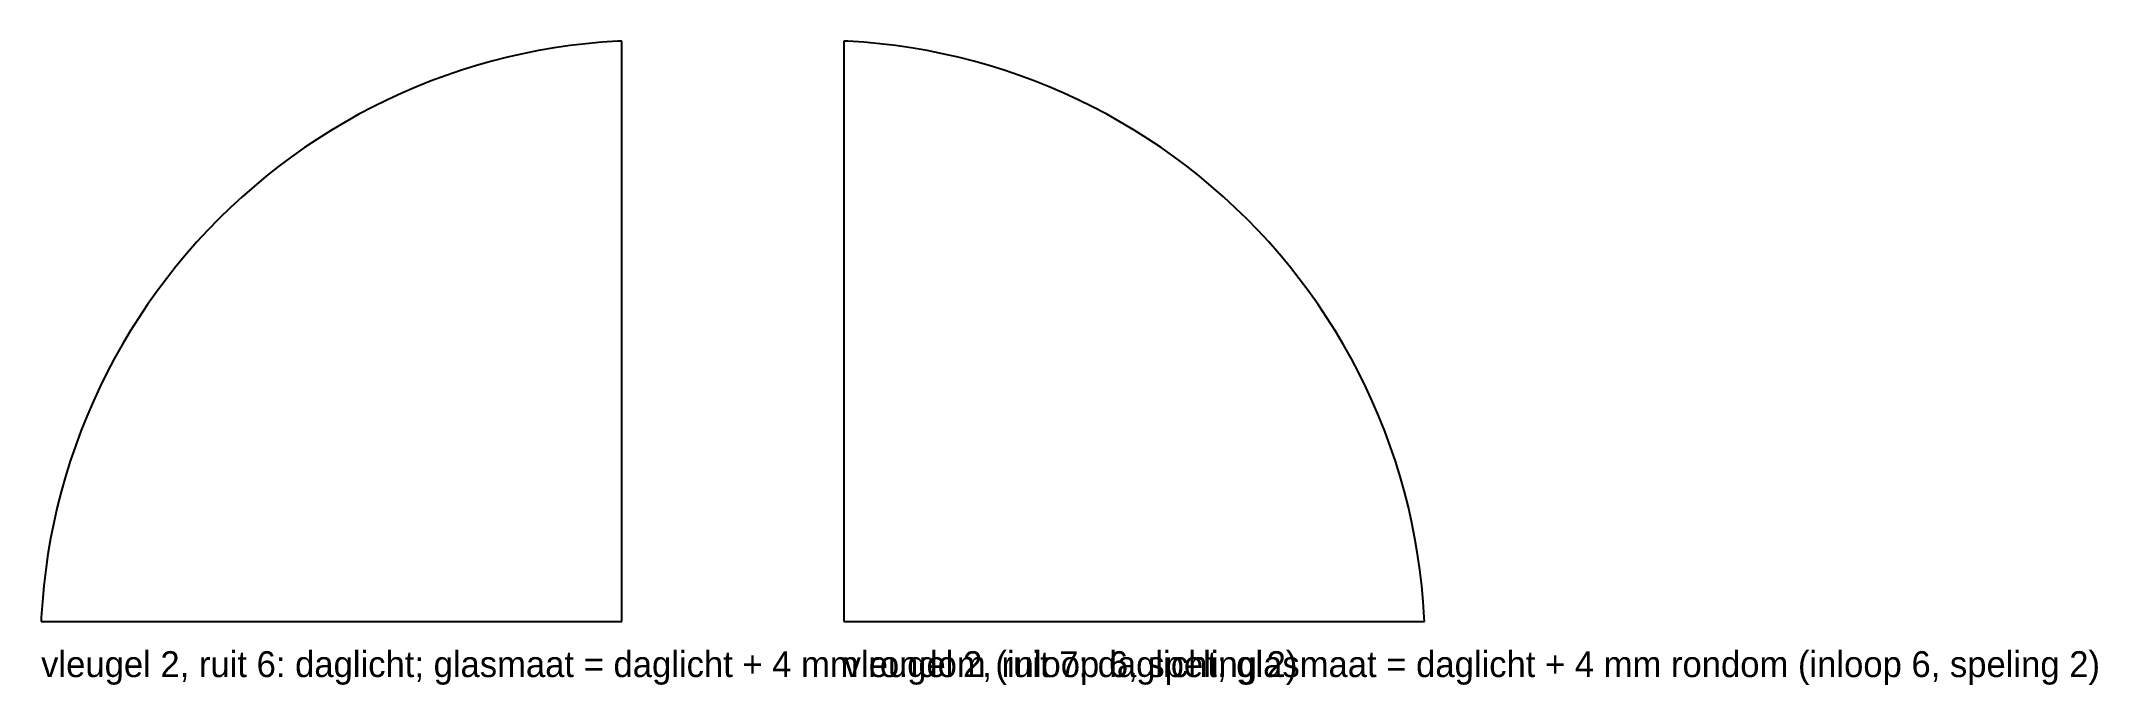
# Model space of a CAD drawing. Header units: millimetres. Extents: x 0 to 8933, y -34 to 680.
# Drawn here: x 7820 to 8933, y -34 to 314 of the extents above; entities that cross this region are included whole.
import ezdxf

# ---------------------------------------------------------------- set-up
doc = ezdxf.new("R2010")
doc.units = ezdxf.units.MM

msp = doc.modelspace()

# ---------------------------------------------------------------- texts
at = {"layer": 'TEKST'}
for s, p in [('vleugel 2, ruit 6: daglicht; glasmaat = daglicht + 4 mm rondom (inloop 6, speling 2)', (7820.2733, -30)), ('vleugel 2, ruit 7: daglicht; glasmaat = daglicht + 4 mm rondom (inloop 6, speling 2)', (8254.4099, -30))]:
    msp.add_text(s, height=14, dxfattribs=at).set_placement(p)

# ---------------------------------------------------------------- linework, layer by layer
at = {"layer": 'DAGLICHT'}
for p, q in [((8106.4015, 311.6811), (8097.8647, 310.4433)), ((8114.9677, 312.695), (8106.4015, 311.6811)), ((8123.5576, 313.4843), (8114.9677, 312.695)), ((8132.1652, 314.0484), (8123.5576, 313.4843)), ((8134.4099, 314.1366), (8132.1652, 314.0484)), ((8134.4099, 0), (8134.4099, 314.1366)), ((8256.6546, 314.0484), (8254.4099, 314.1366)), ((8254.4099, 314.1366), (8254.4099, 0)), ((8265.2622, 313.4843), (8256.6546, 314.0484)), ((8273.852, 312.695), (8265.2622, 313.4843)), ((8282.4183, 311.6811), (8273.852, 312.695)), ((8290.955, 310.4433), (8282.4183, 311.6811)), ((8055.8268, 300.9311), (8047.5888, 298.3731)), ((8064.129, 303.2726), (8055.8268, 300.9311)), ((8072.4896, 305.3959), (8064.129, 303.2726)), ((8080.903, 307.2996), (8072.4896, 305.3959)), ((8089.3633, 308.9825), (8080.903, 307.2996)), ((8097.8647, 310.4433), (8089.3633, 308.9825)), ((8299.4565, 308.9825), (8290.955, 310.4433)), ((8307.9168, 307.2996), (8299.4565, 308.9825)), ((8316.3301, 305.3959), (8307.9168, 307.2996)), ((8324.6908, 303.2726), (8316.3301, 305.3959)), ((8332.9929, 300.9311), (8324.6908, 303.2726)), ((8341.231, 298.3731), (8332.9929, 300.9311)), ((8023.3157, 289.4183), (8015.3902, 286.0132)), ((8031.3276, 292.6148), (8023.3157, 289.4183)), ((8039.4205, 295.6004), (8031.3276, 292.6148)), ((8047.5888, 298.3731), (8039.4205, 295.6004)), ((8349.3992, 295.6004), (8341.231, 298.3731)), ((8357.4921, 292.6148), (8349.3992, 295.6004)), ((8365.5041, 289.4183), (8357.4921, 292.6148)), ((8373.4296, 286.0132), (8365.5041, 289.4183)), ((7999.82, 278.5866), (7992.1861, 274.5702)), ((8007.5565, 282.4019), (7999.82, 278.5866)), ((8015.3902, 286.0132), (8007.5565, 282.4019)), ((8381.2633, 282.4019), (8373.4296, 286.0132)), ((8388.9997, 278.5866), (8381.2633, 282.4019)), ((8396.6337, 274.5702), (8388.9997, 278.5866)), ((7984.6599, 270.3554), (7977.2466, 265.9449)), ((7992.1861, 274.5702), (7984.6599, 270.3554)), ((8404.1599, 270.3554), (8396.6337, 274.5702)), ((8411.5732, 265.9449), (8404.1599, 270.3554)), ((7962.779, 256.5496), (7955.7346, 251.5711)), ((7969.9513, 261.342), (7962.779, 256.5496)), ((7977.2466, 265.9449), (7969.9513, 261.342)), ((8418.8684, 261.342), (8411.5732, 265.9449)), ((8426.0407, 256.5496), (8418.8684, 261.342)), ((8433.0851, 251.5711), (8426.0407, 256.5496)), ((7948.823, 246.4099), (7942.0488, 241.0696)), ((7955.7346, 251.5711), (7948.823, 246.4099)), ((8439.9968, 246.4099), (8433.0851, 251.5711)), ((8446.7709, 241.0696), (8439.9968, 246.4099)), ((7935.4167, 235.5538), (7928.9313, 229.8662)), ((7942.0488, 241.0696), (7935.4167, 235.5538)), ((8453.403, 235.5538), (8446.7709, 241.0696)), ((8459.8884, 229.8662), (8453.403, 235.5538)), ((7922.597, 224.0109), (7916.4182, 217.9917)), ((7928.9313, 229.8662), (7922.597, 224.0109)), ((8466.2227, 224.0109), (8459.8884, 229.8662)), ((8472.4016, 217.9917), (8466.2227, 224.0109)), ((7910.399, 211.8128), (7904.5437, 205.4785)), ((7916.4182, 217.9917), (7910.399, 211.8128)), ((8478.4207, 211.8128), (8472.4016, 217.9917)), ((8484.2761, 205.4785), (8478.4207, 211.8128)), ((7904.5437, 205.4785), (7898.8561, 198.9931)), ((8489.9636, 198.9931), (8484.2761, 205.4785)), ((7893.3403, 192.3611), (7888, 185.5869)), ((7898.8561, 198.9931), (7893.3403, 192.3611)), ((8495.4795, 192.3611), (8489.9636, 198.9931)), ((8500.8198, 185.5869), (8495.4795, 192.3611)), ((7882.8388, 178.6752), (7877.8603, 171.6309)), ((7888, 185.5869), (7882.8388, 178.6752)), ((8505.981, 178.6752), (8500.8198, 185.5869)), ((8510.9595, 171.6309), (8505.981, 178.6752)), ((7877.8603, 171.6309), (7873.0679, 164.4586)), ((8515.7518, 164.4586), (8510.9595, 171.6309)), ((7868.4649, 157.1633), (7864.0545, 149.75)), ((7873.0679, 164.4586), (7868.4649, 157.1633)), ((8520.3548, 157.1633), (8515.7518, 164.4586)), ((8524.7652, 149.75), (8520.3548, 157.1633)), ((7864.0545, 149.75), (7859.8396, 142.2238)), ((8528.9801, 142.2238), (8524.7652, 149.75)), ((7855.8232, 134.5899), (7852.008, 126.8534)), ((7859.8396, 142.2238), (7855.8232, 134.5899)), ((8532.9965, 134.5899), (8528.9801, 142.2238)), ((8536.8117, 126.8534), (8532.9965, 134.5899)), ((7852.008, 126.8534), (7848.3967, 119.0197)), ((8540.4231, 119.0197), (8536.8117, 126.8534)), ((7848.3967, 119.0197), (7844.9916, 111.0942)), ((8543.8282, 111.0942), (8540.4231, 119.0197)), ((7841.7951, 103.0822), (7838.8095, 94.9894)), ((7844.9916, 111.0942), (7841.7951, 103.0822)), ((8547.0246, 103.0822), (8543.8282, 111.0942)), ((8550.0102, 94.9894), (8547.0246, 103.0822)), ((7838.8095, 94.9894), (7836.0368, 86.8211)), ((8552.783, 86.8211), (8550.0102, 94.9894)), ((7833.4788, 78.5831), (7831.1373, 70.2809)), ((7836.0368, 86.8211), (7833.4788, 78.5831)), ((8555.341, 78.5831), (8552.783, 86.8211)), ((8557.6824, 70.2809), (8555.341, 78.5831)), ((7831.1373, 70.2809), (7829.014, 61.9202)), ((8559.8058, 61.9202), (8557.6824, 70.2809)), ((7829.014, 61.9202), (7827.1102, 53.5069)), ((8561.7095, 53.5069), (8559.8058, 61.9202)), ((7825.4274, 45.0466), (7823.9666, 36.5452)), ((7827.1102, 53.5069), (7825.4274, 45.0466)), ((8563.3924, 45.0466), (8561.7095, 53.5069)), ((8564.8532, 36.5452), (8563.3924, 45.0466)), ((7823.9666, 36.5452), (7822.7288, 28.0084)), ((8566.091, 28.0084), (8564.8532, 36.5452)), ((7822.7288, 28.0084), (7821.7149, 19.4421)), ((8567.1048, 19.4421), (8566.091, 28.0084)), ((7821.7149, 19.4421), (7820.9256, 10.8523)), ((8567.8941, 10.8523), (8567.1048, 19.4421)), ((7820.3614, 2.2447), (7820.2733, 0)), ((7820.2733, 0), (8134.4099, 0)), ((7820.9256, 10.8523), (7820.3614, 2.2447)), ((8254.4099, 0), (8568.5465, 0)), ((8568.4583, 2.2447), (8567.8941, 10.8523)), ((8568.5465, 0), (8568.4583, 2.2447))]:
    msp.add_line(p, q, dxfattribs=at)

msp.set_redraw_order([(e.dxf.handle, doc.entitydb.next_handle()) for e in msp.query("TEXT MTEXT ATTDEF DIMENSION ARC_DIMENSION")])  # texts and dimensions are drawn at this point

doc.saveas('drawing.dxf')
